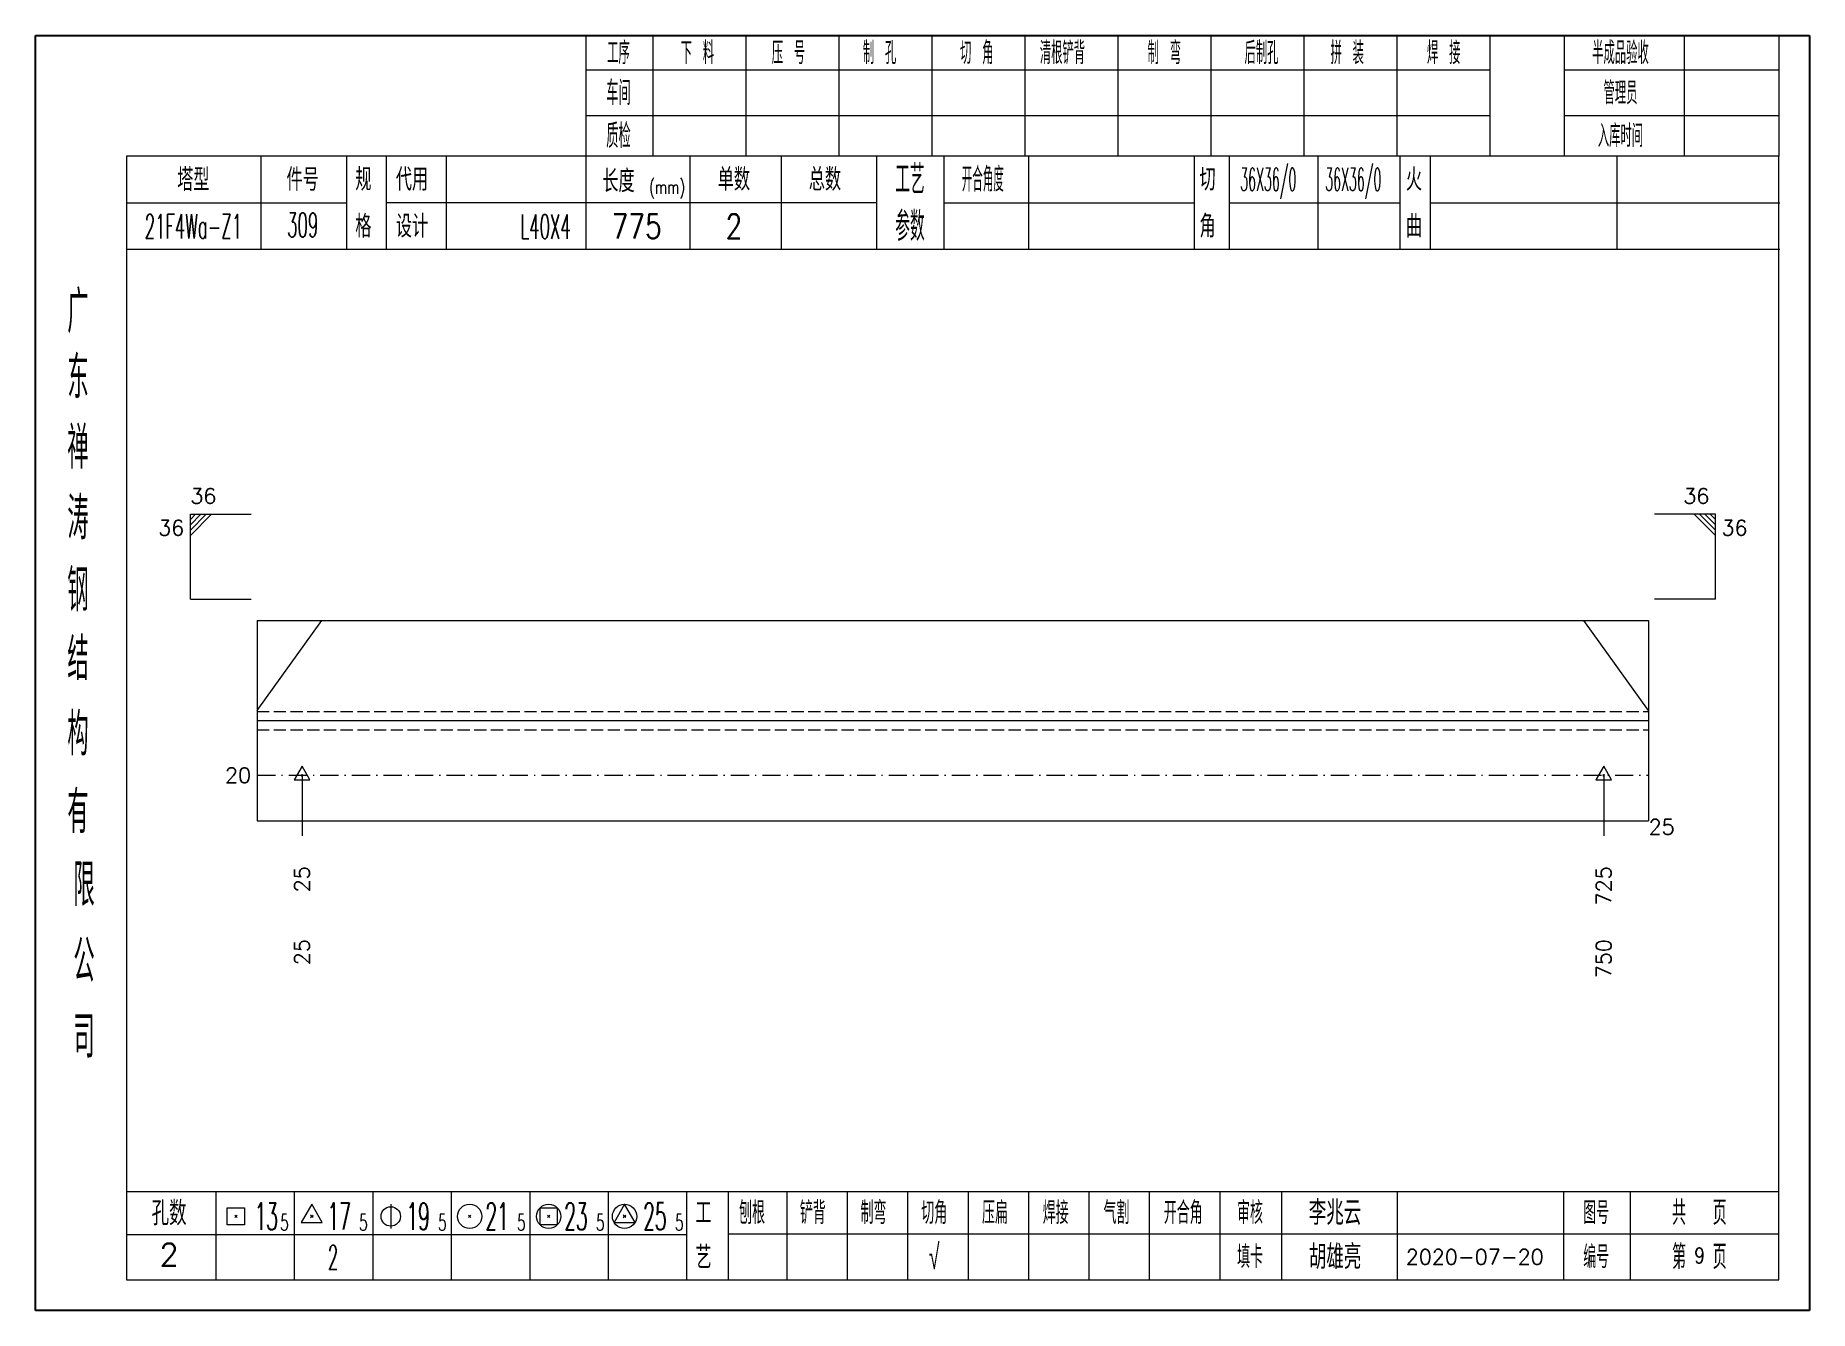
# Model space of a CAD drawing. Extents: x 1310 to 15542, y -76 to 8381.
# Drawn here: x 4013.5 to 4305.6, y 4373.7 to 4583.7 of the extents above; entities that cross this region are included whole.
import ezdxf
from ezdxf.enums import TextEntityAlignment as Align

# ---------------------------------------------------------------- set-up
doc = ezdxf.new("R2010")
doc.units = 0
doc.header["$MEASUREMENT"] = 0
doc.linetypes.add('一点画线', pattern=[5.2, 3, -1, 0.2, -1])
doc.linetypes.add('虚线', pattern=[2.75, 2, -0.75])
doc.layers.get('0').update_dxf_attribs({"linetype": 'CONTINUOUS', "lineweight": 25})
for name, color, linetype, lineweight in [('1', 7, 'CONTINUOUS', 25), ('4', 7, 'CONTINUOUS', 25), ('5', 7, 'CONTINUOUS', 25)]:
    doc.layers.add(name, color=color, linetype=linetype, lineweight=lineweight)
doc.styles.get("Standard").update_dxf_attribs({"font": 'simplex.shx', "width": 0.7, "height": 3, "bigfont": 'gbhzfs.shx'})

msp = doc.modelspace()

# ---------------------------------------------------------------- texts
at = {"color": 7, "linetype": 'Continuous', "lineweight": 13}
msp.add_text('36', height=2.5, dxfattribs=at).set_placement((4038.962, 4505.884), align=Align.BOTTOM_LEFT)
msp.add_text('36', height=2.5, dxfattribs=at).set_placement((4289.092, 4505.884), align=Align.BOTTOM_RIGHT)
msp.add_text('36', height=2.5, dxfattribs=at).set_placement((4037.962, 4503.884), align=Align.TOP_RIGHT)
msp.add_text('36', height=2.5, dxfattribs=at).set_placement((4291.092, 4503.884), align=Align.TOP_LEFT)
msp.add_text('20', height=2.5, dxfattribs=at).set_placement((4048.962, 4461.884), align=Align.MIDDLE_RIGHT)
at = {"layer": '1', "color": 7, "linetype": 'Continuous', "lineweight": 13}
msp.add_text('25', height=2.5, dxfattribs=at).set_placement((4279.092, 4453.384), align=Align.MIDDLE_LEFT)
at = {"layer": '1', "color": 8, "linetype": 'Continuous', "lineweight": 9}
for s, p in [('25', (4057.353, 4446.884)), ('725', (4271.7, 4446.884))]:
    msp.add_text(s, height=2.5, rotation=90, dxfattribs=at).set_placement(p, align=Align.MIDDLE_RIGHT)
at = {"layer": '1', "color": 7, "linetype": 'Continuous', "lineweight": 13}
for s, p in [('25', (4057.353, 4434.884)), ('750', (4271.7, 4434.884))]:
    msp.add_text(s, height=2.5, rotation=90, dxfattribs=at).set_placement(p, align=Align.MIDDLE_RIGHT)
at = {"layer": '4', "color": 1, "linetype": 'Continuous', "lineweight": 25}
for s, height, width, p in [('工序', 3.7, 0.7, (4109.462, 4580.841)), ('下 料', 3.7, 0.7, (4122.462, 4580.841)), ('压 号', 3.7, 0.7, (4137.462, 4580.841)), ('制 孔', 3.7, 0.7, (4152.462, 4580.841)), ('切 角', 3.7, 0.7, (4168.462, 4580.841)), ('清根铲背 ', 3.7, 0.7, (4183.462, 4580.841)), (' 制 弯', 3.7, 0.7, (4198.462, 4580.841)), (' 后制孔', 3.7, 0.7, (4214.462, 4580.841)), ('拼 装', 3.7, 0.7, (4229.462, 4580.841)), (' 焊 接', 3.7, 0.7, (4244.462, 4580.841)), ('半成品验收', 3.7, 0.7, (4274.462, 4580.841)), ('车间', 4, 0.7, (4109.462, 4574.241)), ('管理员', 3.7, 0.7, (4274.462, 4574.241)), ('质检', 4, 0.7, (4109.462, 4567.181)), ('入库时间', 3.7, 0.7, (4274.462, 4567.181)), ('(mm)', 2.24, 0.7, (4117.462, 4558.741)), ('工艺', 4.8, 0.7, (4157.462, 4560.001)), ('开合角度', 4, 0.6, (4169.462, 4560.001)), ('36X36/0', 3.8, 0.4, (4216.462, 4560.001)), ('36X36/0', 3.8, 0.4, (4230.462, 4560.001)), ('309', 4, 0.5, (4057.462, 4552.511)), ('参数', 4.8, 0.7, (4157.462, 4552.291)), ('21F4Wa-Z1', 4, 0.5, (4039.462, 4552.261)), ('L40X4', 4, 0.5, (4097.462, 4552.241)), ('775', 4, 0.8, (4112.462, 4552.291)), ('2', 4, 0.8, (4128.462, 4552.291)), ('广', 6.96, 0.7, (4020.462, 4538.211)), ('东', 6.96, 0.7, (4020.462, 4527.421)), ('禅', 6.96, 0.7, (4020.462, 4515.831)), ('涛', 6.96, 0.7, (4020.462, 4504.231)), ('钢', 6.96, 0.7, (4020.462, 4492.341)), ('结', 6.96, 0.7, (4020.462, 4481.031)), ('构', 6.96, 0.7, (4020.462, 4468.651)), ('有', 6.96, 0.7, (4020.462, 4455.841)), ('限', 6.96, 0.7, (4021.462, 4443.841)), ('公', 6.96, 0.7, (4021.462, 4431.301)), ('司', 6.96, 0.7, (4021.462, 4418.821)), ('13', 4.47, 0.5, (4051.462, 4389.241)), ('17', 4.47, 0.5, (4063.462, 4389.241)), ('19', 4.47, 0.5, (4076.462, 4389.241)), ('21', 4.47, 0.5, (4089.462, 4389.241)), ('23', 4.47, 0.5, (4102.462, 4389.241)), ('25', 4.47, 0.5, (4115.462, 4389.241)), ('刨根', 3.7, 0.8, (4131.462, 4389.841)), ('铲背', 3.7, 0.8, (4141.462, 4389.841)), ('制弯', 3.7, 0.8, (4151.462, 4389.841)), ('切角', 3.7, 0.8, (4161.462, 4389.841)), ('压扁', 3.7, 0.8, (4171.462, 4389.841)), ('焊接', 3.7, 0.8, (4181.462, 4389.841)), ('气割', 3.7, 0.8, (4191.462, 4389.841)), ('开合角', 3.7, 0.8, (4202.462, 4389.841)), ('审核', 3.7, 0.8, (4213.462, 4389.841)), ('图号', 3.7, 0.8, (4270.462, 4389.841)), ('共  页', 4, 0.8, (4287.462, 4389.841)), ('5', 2.68, 0.6, (4054.462, 4388.241)), ('5', 2.68, 0.6, (4067.462, 4388.241)), ('5', 2.68, 0.6, (4080.462, 4388.241)), ('5', 2.68, 0.6, (4093.462, 4388.241)), ('5', 2.68, 0.6, (4106.462, 4388.241)), ('5', 2.68, 0.6, (4119.462, 4388.241)), ('√', 4, 0.6, (4161.462, 4382.571)), ('第  页', 4, 0.8, (4287.462, 4382.571)), ('2', 4, 0.5, (4062.462, 4382.491)), ('填卡', 3.7, 0.8, (4213.462, 4382.571)), ('编号', 3.7, 0.8, (4270.462, 4382.571))]:
    msp.add_text(s, height=height, dxfattribs=dict(at, width=width)).set_placement(p, align=Align.MIDDLE_CENTER)
for s, height, p in [('塔型', 3.7, (4039.462, 4559.971)), ('件号', 3.7, (4057.462, 4559.971)), ('规', 3.7, (4067.462, 4560.001)), ('代用', 3.7, (4075.462, 4560.001)), ('长度', 3.7, (4109.462, 4559.741)), ('单数', 3.7, (4128.462, 4560.001)), ('总数', 3.7, (4143.462, 4560.001)), ('切', 3.7, (4206.462, 4560.001)), ('火', 3.7, (4240.462, 4560.001)), ('格', 3.7, (4067.462, 4552.291)), ('设计', 3.7, (4075.462, 4552.291)), ('角', 3.7, (4206.462, 4552.291)), ('曲', 3.7, (4240.462, 4552.291)), ('孔数', 4, (4035.462, 4389.761)), ('工', 3.7, (4123.462, 4389.841)), ('李兆云', 4, (4227.462, 4389.841)), ('胡雄亮', 4, (4227.462, 4382.571)), ('2', 3.7, (4035.462, 4382.931)), ('艺', 3.7, (4123.462, 4382.491)), ('2020-07-20', 2.5, (4250.462, 4382.571))]:
    msp.add_text(s, height=height, dxfattribs=at).set_placement(p, align=Align.MIDDLE_CENTER)
at = {"layer": '4', "color": 6, "linetype": 'Continuous', "lineweight": 25, "width": 0.8}
msp.add_text('9', height=2.5, dxfattribs=at).set_placement((4287.487, 4382.799), align=Align.MIDDLE_CENTER)

# ---------------------------------------------------------------- blocks, each defined once
blk = doc.blocks.new('孔17.5')
at = {"layer": '5', "color": 7, "linetype": 'Continuous', "lineweight": 13}
for p, q in [((0, 1), (-0.866, -0.5)), ((-0.1, -0.1), (0.1, 0.1)), ((0.1, -0.1), (-0.1, 0.1)), ((0.866, -0.5), (0, 1)), ((-0.866, -0.5), (0.866, -0.5))]:
    blk.add_line(p, q, dxfattribs=at)
blk = doc.blocks.new('CTJGK')
at = {"color": 6, "linetype": 'Continuous'}
for p, q in [((0, 209.97), (292.13, 209.97)), ((0, 0), (0, 209.97)), ((292.13, 209.97), (292.13, 0)), ((292.13, 0), (0, 0))]:
    blk.add_line(p, q, dxfattribs=at)

# ---------------------------------------------------------------- linework, layer by layer
at = {"color": 7, "linetype": 'Continuous', "lineweight": 13}
for p, q in [((4038.962, 4504.884), (4048.962, 4504.884)), ((4038.962, 4490.884), (4038.962, 4504.884)), ((4039.837, 4504.884), (4038.962, 4504.009)), ((4040.712, 4504.884), (4038.962, 4503.134)), ((4041.587, 4504.884), (4038.962, 4502.259)), ((4042.462, 4504.884), (4038.962, 4501.384)), ((4290.092, 4504.884), (4280.092, 4504.884)), ((4286.592, 4504.884), (4290.092, 4501.384)), ((4287.467, 4504.884), (4290.092, 4502.259)), ((4288.342, 4504.884), (4290.092, 4503.134)), ((4289.217, 4504.884), (4290.092, 4504.009)), ((4290.092, 4490.884), (4290.092, 4504.884)), ((4038.962, 4490.884), (4048.962, 4490.884)), ((4290.092, 4490.884), (4280.092, 4490.884)), ((4049.962, 4472.534), (4060.605, 4487.384)), ((4279.092, 4472.534), (4268.448, 4487.384)), ((4057.353, 4461.884), (4057.353, 4451.884)), ((4271.7, 4461.884), (4271.7, 4451.884))]:
    msp.add_line(p, q, dxfattribs=at)
at = {"color": 7, "linetype": 'Continuous', "lineweight": 18}
for p, q in [((4049.962, 4487.384), (4049.962, 4454.384)), ((4049.962, 4487.384), (4279.092, 4487.384)), ((4279.092, 4487.384), (4279.092, 4454.384)), ((4049.962, 4470.884), (4279.092, 4470.884))]:
    msp.add_line(p, q, dxfattribs=at)
at = {"color": 1, "linetype": '虚线', "lineweight": 18}
for p, q in [((4049.962, 4472.384), (4279.092, 4472.384)), ((4049.962, 4469.384), (4279.092, 4469.384))]:
    msp.add_line(p, q, dxfattribs=at)
at = {"color": 3, "linetype": '一点画线', "lineweight": 13}
msp.add_line((4049.962, 4461.884), (4279.092, 4461.884), dxfattribs=at)
at = {"layer": '1', "color": 7, "linetype": 'Continuous', "lineweight": 18}
msp.add_line((4049.962, 4454.384), (4279.092, 4454.384), dxfattribs=at)
at = {"layer": '4', "color": 1, "linetype": 'Continuous', "lineweight": 18}
for p, q in [((4013.462, 4583.711), (4013.462, 4373.741)), ((4305.592, 4583.711), (4013.462, 4583.711)), ((4104.092, 4583.711), (4104.092, 4563.871)), ((4115.122, 4583.711), (4115.122, 4563.851)), ((4130.432, 4583.711), (4130.432, 4563.851)), ((4145.752, 4583.711), (4145.752, 4563.851)), ((4161.062, 4583.711), (4161.062, 4563.851)), ((4176.372, 4583.711), (4176.372, 4563.851)), ((4191.682, 4583.711), (4191.682, 4563.851)), ((4207.002, 4583.711), (4207.002, 4563.851)), ((4222.312, 4583.711), (4222.312, 4563.851)), ((4237.622, 4583.711), (4237.622, 4563.851)), ((4252.932, 4583.711), (4252.932, 4563.871)), ((4252.932, 4583.711), (4252.932, 4563.851)), ((4265.212, 4583.711), (4265.212, 4563.851)), ((4284.962, 4583.711), (4284.962, 4563.851)), ((4300.542, 4583.711), (4300.542, 4563.851)), ((4305.592, 4553.911), (4305.592, 4583.711)), ((4252.932, 4577.981), (4104.092, 4577.981)), ((4300.542, 4577.981), (4265.212, 4577.981)), ((4252.932, 4570.501), (4104.092, 4570.501)), ((4300.542, 4570.501), (4265.212, 4570.501)), ((4028.472, 4563.851), (4028.472, 4378.791)), ((4300.542, 4563.851), (4028.472, 4563.851)), ((4050.592, 4563.861), (4050.592, 4548.441)), ((4064.742, 4548.441), (4064.742, 4563.851)), ((4071.242, 4548.441), (4071.242, 4563.851)), ((4081.112, 4563.851), (4081.112, 4548.441)), ((4104.092, 4563.871), (4104.092, 4548.441)), ((4121.212, 4563.851), (4121.212, 4548.441)), ((4136.262, 4563.851), (4136.262, 4548.441)), ((4151.962, 4563.851), (4151.962, 4548.441)), ((4163.022, 4563.851), (4163.022, 4548.441)), ((4176.972, 4563.851), (4176.972, 4548.441)), ((4204.272, 4563.851), (4204.272, 4548.441)), ((4210.032, 4563.851), (4210.032, 4548.441)), ((4224.652, 4563.851), (4224.652, 4548.441)), ((4238.112, 4563.851), (4238.112, 4548.441)), ((4243.102, 4563.851), (4243.102, 4548.441)), ((4273.842, 4563.851), (4273.842, 4548.441)), ((4300.542, 4378.791), (4300.542, 4563.851)), ((4064.742, 4556.091), (4028.472, 4556.091)), ((4151.962, 4556.141), (4071.242, 4556.141)), ((4163.022, 4556.141), (4204.272, 4556.141)), ((4210.032, 4556.141), (4238.112, 4556.141)), ((4243.102, 4556.141), (4300.722, 4556.141)), ((4305.592, 4373.741), (4305.592, 4553.911)), ((4300.722, 4548.441), (4028.472, 4548.441)), ((4028.472, 4393.321), (4300.542, 4393.321)), ((4043.162, 4393.321), (4043.162, 4378.791)), ((4056.092, 4378.791), (4056.092, 4393.321)), ((4069.022, 4393.321), (4069.022, 4378.791)), ((4081.942, 4378.791), (4081.942, 4393.321)), ((4094.872, 4393.321), (4094.872, 4378.791)), ((4107.802, 4378.791), (4107.802, 4393.321)), ((4120.722, 4378.791), (4120.722, 4393.321)), ((4127.592, 4378.791), (4127.592, 4393.321)), ((4137.252, 4378.791), (4137.252, 4393.321)), ((4147.192, 4378.791), (4147.192, 4393.321)), ((4157.132, 4378.791), (4157.132, 4393.321)), ((4167.082, 4378.791), (4167.082, 4393.321)), ((4177.022, 4378.791), (4177.022, 4393.321)), ((4186.962, 4378.791), (4186.962, 4393.321)), ((4196.912, 4378.791), (4196.912, 4393.321)), ((4208.552, 4378.791), (4208.552, 4393.321)), ((4218.702, 4378.791), (4218.702, 4393.321)), ((4237.762, 4378.791), (4237.762, 4393.321)), ((4265.142, 4378.791), (4265.142, 4393.321)), ((4276.102, 4378.791), (4276.102, 4393.321)), ((4120.722, 4386.191), (4028.472, 4386.191)), ((4127.552, 4386.351), (4300.542, 4386.351)), ((4028.472, 4378.791), (4300.542, 4378.791)), ((4013.462, 4373.741), (4305.592, 4373.741))]:
    msp.add_line(p, q, dxfattribs=at)
at = {"layer": '4', "color": 7, "linetype": 'Continuous', "lineweight": 13}
for p, q in [((4058.962, 4391.241), (4057.23, 4388.241)), ((4060.694, 4388.241), (4058.962, 4391.241)), ((4071.962, 4391.241), (4071.962, 4387.241)), ((4110.462, 4391.241), (4108.73, 4388.241)), ((4112.194, 4388.241), (4110.462, 4391.241)), ((4045.048, 4387.827), (4045.048, 4390.655)), ((4045.048, 4390.655), (4047.876, 4390.655)), ((4047.876, 4387.827), (4045.048, 4387.827)), ((4046.262, 4389.041), (4046.662, 4389.441)), ((4046.662, 4389.041), (4046.262, 4389.441)), ((4047.876, 4390.655), (4047.876, 4387.827)), ((4057.23, 4388.241), (4060.694, 4388.241)), ((4058.762, 4389.041), (4059.162, 4389.441)), ((4059.162, 4389.041), (4058.762, 4389.441)), ((4084.762, 4389.041), (4085.162, 4389.441)), ((4085.162, 4389.041), (4084.762, 4389.441)), ((4096.548, 4387.827), (4096.548, 4390.655)), ((4096.548, 4390.655), (4099.376, 4390.655)), ((4099.376, 4387.827), (4096.548, 4387.827)), ((4097.762, 4389.041), (4098.162, 4389.441)), ((4098.162, 4389.041), (4097.762, 4389.441)), ((4099.376, 4390.655), (4099.376, 4387.827)), ((4108.73, 4388.241), (4112.194, 4388.241)), ((4110.262, 4389.041), (4110.662, 4389.441)), ((4110.662, 4389.041), (4110.262, 4389.441))]:
    msp.add_line(p, q, dxfattribs=at)
for centre, radius in [((4071.962, 4389.241), 1.6), ((4084.962, 4389.241), 2), ((4097.962, 4389.241), 2), ((4110.462, 4389.241), 2)]:
    msp.add_circle(centre, radius, dxfattribs=at)

# ---------------------------------------------------------------- block references
at = {"color": 0, "linetype": 'Continuous'}
msp.add_blockref('CTJGK', (4013.462, 4373.741), dxfattribs=at)
at = {"layer": '1', "color": 8, "linetype": 'Continuous', "lineweight": 9, "xscale": 1.5, "yscale": 1.5, "zscale": 1.5}
for p in [(4057.353, 4461.884), (4271.7, 4461.884)]:
    msp.add_blockref('孔17.5', p, dxfattribs=at)

msp.set_redraw_order([(e.dxf.handle, doc.entitydb.next_handle()) for e in msp.query("TEXT MTEXT ATTDEF DIMENSION ARC_DIMENSION")])  # texts and dimensions are drawn at this point

doc.saveas('drawing.dxf')
